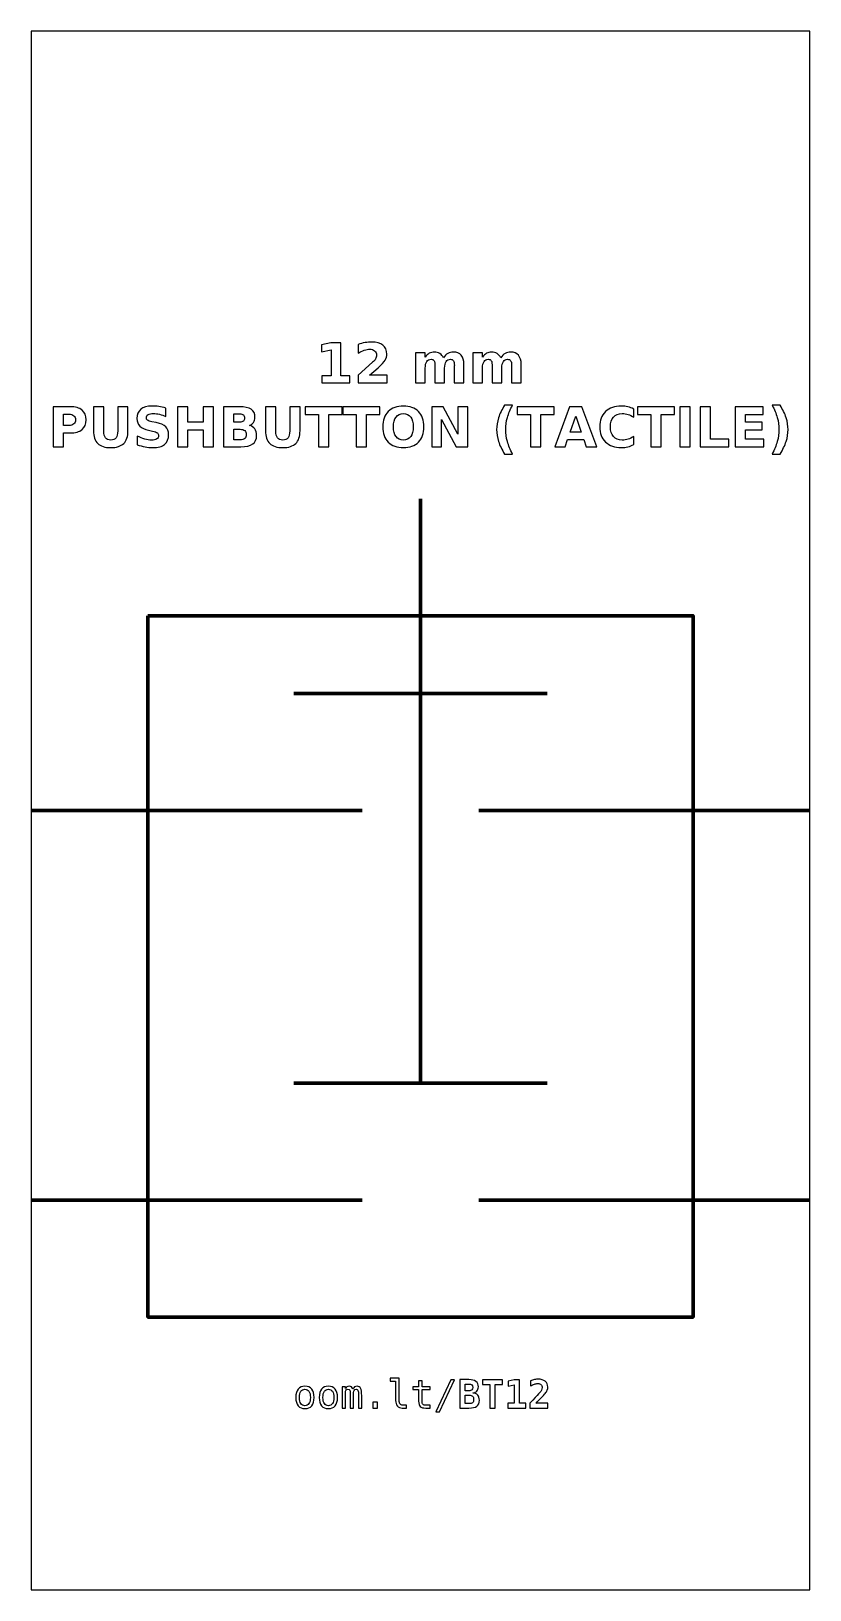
# Model space of a CAD drawing. Header units: centimetres. Extents: x -11.5 to -9.5, y -15.85 to -11.85.
import ezdxf

# ---------------------------------------------------------------- set-up
doc = ezdxf.new("R2010")
doc.units = ezdxf.units.CM
doc.header["$MEASUREMENT"] = 0
doc.layers.add('Layer 1', color=7, linetype='Continuous')

msp = doc.modelspace()

# ---------------------------------------------------------------- linework, layer by layer
at = {"layer": 'Layer 1', "color": 7}
msp.add_open_spline([(-11.5, -11.85), (-11.5, -11.85), (-9.5, -11.85), (-9.5, -11.85), (-9.5, -11.85), (-9.5, -11.85), (-9.5, -15.85), (-9.5, -15.85), (-9.5, -15.85), (-9.5, -15.85), (-11.5, -15.85), (-11.5, -15.85), (-11.5, -15.85), (-11.5, -15.85), (-11.5, -11.85), (-11.5, -11.85)], degree=3, knots=[0, 0, 0, 0, 0.25, 0.25, 0.25, 0.25, 0.5, 0.5, 0.5, 0.5, 0.75, 0.75, 0.75, 0.75, 1, 1, 1, 1], dxfattribs=at)
at = {"layer": 'Layer 1', "color": 250}
for points, knots in [([(-10.75327, -12.73414), (-10.75327, -12.73414), (-10.72984, -12.73414), (-10.72984, -12.73414), (-10.72984, -12.73414), (-10.72984, -12.73414), (-10.72984, -12.66765), (-10.72984, -12.66765), (-10.72984, -12.66765), (-10.72984, -12.66765), (-10.75388, -12.67262), (-10.75388, -12.67262), (-10.75388, -12.67262), (-10.75388, -12.67262), (-10.75388, -12.65455), (-10.75388, -12.65455), (-10.75388, -12.65455), (-10.75388, -12.65455), (-10.72998, -12.64959), (-10.72998, -12.64959), (-10.72998, -12.64959), (-10.72998, -12.64959), (-10.70477, -12.64959), (-10.70477, -12.64959), (-10.70477, -12.64959), (-10.70477, -12.64959), (-10.70477, -12.73414), (-10.70477, -12.73414), (-10.70477, -12.73414), (-10.70477, -12.73414), (-10.68135, -12.73414), (-10.68135, -12.73414), (-10.68135, -12.73414), (-10.68135, -12.73414), (-10.68135, -12.75246), (-10.68135, -12.75246), (-10.68135, -12.75246), (-10.68135, -12.75246), (-10.75327, -12.75246), (-10.75327, -12.75246), (-10.75327, -12.75246), (-10.75327, -12.75246), (-10.75327, -12.73414), (-10.75327, -12.73414)], [0, 0, 0, 0, 0.0909091, 0.0909091, 0.0909091, 0.0909091, 0.1818182, 0.1818182, 0.1818182, 0.1818182, 0.2727273, 0.2727273, 0.2727273, 0.2727273, 0.3636364, 0.3636364, 0.3636364, 0.3636364, 0.4545455, 0.4545455, 0.4545455, 0.4545455, 0.5454545, 0.5454545, 0.5454545, 0.5454545, 0.6363636, 0.6363636, 0.6363636, 0.6363636, 0.7272727, 0.7272727, 0.7272727, 0.7272727, 0.8181818, 0.8181818, 0.8181818, 0.8181818, 0.9090909, 0.9090909, 0.9090909, 0.9090909, 1, 1, 1, 1]), ([(-10.63095, -12.73296), (-10.63095, -12.73296), (-10.58567, -12.73296), (-10.58567, -12.73296), (-10.58567, -12.73296), (-10.58567, -12.73296), (-10.58567, -12.75246), (-10.58567, -12.75246), (-10.58567, -12.75246), (-10.58567, -12.75246), (-10.66044, -12.75246), (-10.66044, -12.75246), (-10.66044, -12.75246), (-10.66044, -12.75246), (-10.66044, -12.73296), (-10.66044, -12.73296), (-10.66044, -12.73296), (-10.66044, -12.73296), (-10.62288, -12.69983), (-10.62288, -12.69983), (-10.62288, -12.69983), (-10.61952, -12.69679), (-10.61705, -12.69383), (-10.61545, -12.69094), (-10.61545, -12.69094), (-10.61383, -12.68804), (-10.61303, -12.68503), (-10.61303, -12.6819), (-10.61303, -12.6819), (-10.61303, -12.67708), (-10.61465, -12.6732), (-10.61789, -12.67026), (-10.61789, -12.67026), (-10.62112, -12.66732), (-10.62542, -12.66587), (-10.63081, -12.66587), (-10.63081, -12.66587), (-10.63494, -12.66587), (-10.63946, -12.66676), (-10.64438, -12.66852), (-10.64438, -12.66852), (-10.64929, -12.67029), (-10.65456, -12.67292), (-10.66016, -12.6764), (-10.66016, -12.6764), (-10.66016, -12.6764), (-10.66016, -12.6538), (-10.66016, -12.6538), (-10.66016, -12.6538), (-10.65418, -12.65183), (-10.64828, -12.65032), (-10.64245, -12.64929), (-10.64245, -12.64929), (-10.63661, -12.64825), (-10.6309, -12.64773), (-10.62528, -12.64773), (-10.62528, -12.64773), (-10.61298, -12.64773), (-10.60341, -12.65044), (-10.59659, -12.65587), (-10.59659, -12.65587), (-10.58977, -12.66128), (-10.58636, -12.66883), (-10.58636, -12.67854), (-10.58636, -12.67854), (-10.58636, -12.68414), (-10.58781, -12.68936), (-10.59071, -12.69421), (-10.59071, -12.69421), (-10.5936, -12.69905), (-10.59969, -12.70554), (-10.60896, -12.71368), (-10.60896, -12.71368), (-10.60896, -12.71368), (-10.63095, -12.73296), (-10.63095, -12.73296)], [0, 0, 0, 0, 0.0526316, 0.0526316, 0.0526316, 0.0526316, 0.1052632, 0.1052632, 0.1052632, 0.1052632, 0.1578947, 0.1578947, 0.1578947, 0.1578947, 0.2105263, 0.2105263, 0.2105263, 0.2105263, 0.2631579, 0.2631579, 0.2631579, 0.2631579, 0.3157895, 0.3157895, 0.3157895, 0.3157895, 0.3684211, 0.3684211, 0.3684211, 0.3684211, 0.4210526, 0.4210526, 0.4210526, 0.4210526, 0.4736842, 0.4736842, 0.4736842, 0.4736842, 0.5263158, 0.5263158, 0.5263158, 0.5263158, 0.5789474, 0.5789474, 0.5789474, 0.5789474, 0.6315789, 0.6315789, 0.6315789, 0.6315789, 0.6842105, 0.6842105, 0.6842105, 0.6842105, 0.7368421, 0.7368421, 0.7368421, 0.7368421, 0.7894737, 0.7894737, 0.7894737, 0.7894737, 0.8421053, 0.8421053, 0.8421053, 0.8421053, 0.8947368, 0.8947368, 0.8947368, 0.8947368, 0.9473684, 0.9473684, 0.9473684, 0.9473684, 1, 1, 1, 1]), ([(-10.44092, -12.68811), (-10.43779, -12.68334), (-10.4341, -12.67969), (-10.42979, -12.6772), (-10.42979, -12.6772), (-10.42549, -12.67468), (-10.42079, -12.67344), (-10.41564, -12.67344), (-10.41564, -12.67344), (-10.40677, -12.67344), (-10.40002, -12.67617), (-10.39539, -12.68165), (-10.39539, -12.68165), (-10.39075, -12.6871), (-10.38842, -12.69505), (-10.38842, -12.70547), (-10.38842, -12.70547), (-10.38842, -12.70547), (-10.38842, -12.75246), (-10.38842, -12.75246), (-10.38842, -12.75246), (-10.38842, -12.75246), (-10.41324, -12.75246), (-10.41324, -12.75246), (-10.41324, -12.75246), (-10.41324, -12.75246), (-10.41324, -12.71222), (-10.41324, -12.71222), (-10.41324, -12.71222), (-10.41319, -12.71163), (-10.41317, -12.71102), (-10.41314, -12.71036), (-10.41314, -12.71036), (-10.41312, -12.70973), (-10.4131, -12.70881), (-10.4131, -12.70761), (-10.4131, -12.70761), (-10.4131, -12.70215), (-10.41389, -12.69818), (-10.41552, -12.69573), (-10.41552, -12.69573), (-10.41712, -12.69326), (-10.4197, -12.69204), (-10.42328, -12.69204), (-10.42328, -12.69204), (-10.42798, -12.69204), (-10.43158, -12.69397), (-10.43414, -12.69783), (-10.43414, -12.69783), (-10.43668, -12.70168), (-10.438, -12.70726), (-10.4381, -12.71457), (-10.4381, -12.71457), (-10.4381, -12.71457), (-10.4381, -12.75246), (-10.4381, -12.75246), (-10.4381, -12.75246), (-10.4381, -12.75246), (-10.46291, -12.75246), (-10.46291, -12.75246), (-10.46291, -12.75246), (-10.46291, -12.75246), (-10.46291, -12.71222), (-10.46291, -12.71222), (-10.46291, -12.71222), (-10.46291, -12.70368), (-10.46364, -12.69818), (-10.46512, -12.69573), (-10.46512, -12.69573), (-10.46658, -12.69326), (-10.46919, -12.69204), (-10.47295, -12.69204), (-10.47295, -12.69204), (-10.4777, -12.69204), (-10.48135, -12.69399), (-10.48391, -12.69787), (-10.48391, -12.69787), (-10.48647, -12.70175), (-10.48777, -12.70728), (-10.48777, -12.7145), (-10.48777, -12.7145), (-10.48777, -12.7145), (-10.48777, -12.75246), (-10.48777, -12.75246), (-10.48777, -12.75246), (-10.48777, -12.75246), (-10.51258, -12.75246), (-10.51258, -12.75246), (-10.51258, -12.75246), (-10.51258, -12.75246), (-10.51258, -12.6753), (-10.51258, -12.6753), (-10.51258, -12.6753), (-10.51258, -12.6753), (-10.48777, -12.6753), (-10.48777, -12.6753), (-10.48777, -12.6753), (-10.48777, -12.6753), (-10.48777, -12.68661), (-10.48777, -12.68661), (-10.48777, -12.68661), (-10.48473, -12.68223), (-10.48125, -12.67897), (-10.47732, -12.67675), (-10.47732, -12.67675), (-10.4734, -12.67454), (-10.46907, -12.67344), (-10.46434, -12.67344), (-10.46434, -12.67344), (-10.45903, -12.67344), (-10.4543, -12.67473), (-10.45023, -12.6773), (-10.45023, -12.6773), (-10.44614, -12.67988), (-10.44303, -12.68348), (-10.44092, -12.68811)], [0, 0, 0, 0, 0.0344828, 0.0344828, 0.0344828, 0.0344828, 0.0689655, 0.0689655, 0.0689655, 0.0689655, 0.1034483, 0.1034483, 0.1034483, 0.1034483, 0.137931, 0.137931, 0.137931, 0.137931, 0.1724138, 0.1724138, 0.1724138, 0.1724138, 0.2068966, 0.2068966, 0.2068966, 0.2068966, 0.2413793, 0.2413793, 0.2413793, 0.2413793, 0.2758621, 0.2758621, 0.2758621, 0.2758621, 0.3103448, 0.3103448, 0.3103448, 0.3103448, 0.3448276, 0.3448276, 0.3448276, 0.3448276, 0.3793103, 0.3793103, 0.3793103, 0.3793103, 0.4137931, 0.4137931, 0.4137931, 0.4137931, 0.4482759, 0.4482759, 0.4482759, 0.4482759, 0.4827586, 0.4827586, 0.4827586, 0.4827586, 0.5172414, 0.5172414, 0.5172414, 0.5172414, 0.5517241, 0.5517241, 0.5517241, 0.5517241, 0.5862069, 0.5862069, 0.5862069, 0.5862069, 0.6206897, 0.6206897, 0.6206897, 0.6206897, 0.6551724, 0.6551724, 0.6551724, 0.6551724, 0.6896552, 0.6896552, 0.6896552, 0.6896552, 0.7241379, 0.7241379, 0.7241379, 0.7241379, 0.7586207, 0.7586207, 0.7586207, 0.7586207, 0.7931034, 0.7931034, 0.7931034, 0.7931034, 0.8275862, 0.8275862, 0.8275862, 0.8275862, 0.862069, 0.862069, 0.862069, 0.862069, 0.8965517, 0.8965517, 0.8965517, 0.8965517, 0.9310345, 0.9310345, 0.9310345, 0.9310345, 0.9655172, 0.9655172, 0.9655172, 0.9655172, 1, 1, 1, 1]), ([(-10.29388, -12.68811), (-10.29075, -12.68334), (-10.28706, -12.67969), (-10.28275, -12.6772), (-10.28275, -12.6772), (-10.27845, -12.67468), (-10.27375, -12.67344), (-10.2686, -12.67344), (-10.2686, -12.67344), (-10.25973, -12.67344), (-10.25298, -12.67617), (-10.24835, -12.68165), (-10.24835, -12.68165), (-10.24371, -12.6871), (-10.24138, -12.69505), (-10.24138, -12.70547), (-10.24138, -12.70547), (-10.24138, -12.70547), (-10.24138, -12.75246), (-10.24138, -12.75246), (-10.24138, -12.75246), (-10.24138, -12.75246), (-10.2662, -12.75246), (-10.2662, -12.75246), (-10.2662, -12.75246), (-10.2662, -12.75246), (-10.2662, -12.71222), (-10.2662, -12.71222), (-10.2662, -12.71222), (-10.26615, -12.71163), (-10.26613, -12.71102), (-10.2661, -12.71036), (-10.2661, -12.71036), (-10.26608, -12.70973), (-10.26606, -12.70881), (-10.26606, -12.70761), (-10.26606, -12.70761), (-10.26606, -12.70215), (-10.26685, -12.69818), (-10.26848, -12.69573), (-10.26848, -12.69573), (-10.27008, -12.69326), (-10.27266, -12.69204), (-10.27624, -12.69204), (-10.27624, -12.69204), (-10.28094, -12.69204), (-10.28454, -12.69397), (-10.2871, -12.69783), (-10.2871, -12.69783), (-10.28964, -12.70168), (-10.29096, -12.70726), (-10.29106, -12.71457), (-10.29106, -12.71457), (-10.29106, -12.71457), (-10.29106, -12.75246), (-10.29106, -12.75246), (-10.29106, -12.75246), (-10.29106, -12.75246), (-10.31587, -12.75246), (-10.31587, -12.75246), (-10.31587, -12.75246), (-10.31587, -12.75246), (-10.31587, -12.71222), (-10.31587, -12.71222), (-10.31587, -12.71222), (-10.31587, -12.70368), (-10.3166, -12.69818), (-10.31808, -12.69573), (-10.31808, -12.69573), (-10.31954, -12.69326), (-10.32215, -12.69204), (-10.32591, -12.69204), (-10.32591, -12.69204), (-10.33066, -12.69204), (-10.33431, -12.69399), (-10.33687, -12.69787), (-10.33687, -12.69787), (-10.33943, -12.70175), (-10.34073, -12.70728), (-10.34073, -12.7145), (-10.34073, -12.7145), (-10.34073, -12.7145), (-10.34073, -12.75246), (-10.34073, -12.75246), (-10.34073, -12.75246), (-10.34073, -12.75246), (-10.36554, -12.75246), (-10.36554, -12.75246), (-10.36554, -12.75246), (-10.36554, -12.75246), (-10.36554, -12.6753), (-10.36554, -12.6753), (-10.36554, -12.6753), (-10.36554, -12.6753), (-10.34073, -12.6753), (-10.34073, -12.6753), (-10.34073, -12.6753), (-10.34073, -12.6753), (-10.34073, -12.68661), (-10.34073, -12.68661), (-10.34073, -12.68661), (-10.33769, -12.68223), (-10.33421, -12.67897), (-10.33028, -12.67675), (-10.33028, -12.67675), (-10.32636, -12.67454), (-10.32203, -12.67344), (-10.3173, -12.67344), (-10.3173, -12.67344), (-10.31199, -12.67344), (-10.30726, -12.67473), (-10.30319, -12.6773), (-10.30319, -12.6773), (-10.2991, -12.67988), (-10.29599, -12.68348), (-10.29388, -12.68811)], [0, 0, 0, 0, 0.0344828, 0.0344828, 0.0344828, 0.0344828, 0.0689655, 0.0689655, 0.0689655, 0.0689655, 0.1034483, 0.1034483, 0.1034483, 0.1034483, 0.137931, 0.137931, 0.137931, 0.137931, 0.1724138, 0.1724138, 0.1724138, 0.1724138, 0.2068966, 0.2068966, 0.2068966, 0.2068966, 0.2413793, 0.2413793, 0.2413793, 0.2413793, 0.2758621, 0.2758621, 0.2758621, 0.2758621, 0.3103448, 0.3103448, 0.3103448, 0.3103448, 0.3448276, 0.3448276, 0.3448276, 0.3448276, 0.3793103, 0.3793103, 0.3793103, 0.3793103, 0.4137931, 0.4137931, 0.4137931, 0.4137931, 0.4482759, 0.4482759, 0.4482759, 0.4482759, 0.4827586, 0.4827586, 0.4827586, 0.4827586, 0.5172414, 0.5172414, 0.5172414, 0.5172414, 0.5517241, 0.5517241, 0.5517241, 0.5517241, 0.5862069, 0.5862069, 0.5862069, 0.5862069, 0.6206897, 0.6206897, 0.6206897, 0.6206897, 0.6551724, 0.6551724, 0.6551724, 0.6551724, 0.6896552, 0.6896552, 0.6896552, 0.6896552, 0.7241379, 0.7241379, 0.7241379, 0.7241379, 0.7586207, 0.7586207, 0.7586207, 0.7586207, 0.7931034, 0.7931034, 0.7931034, 0.7931034, 0.8275862, 0.8275862, 0.8275862, 0.8275862, 0.862069, 0.862069, 0.862069, 0.862069, 0.8965517, 0.8965517, 0.8965517, 0.8965517, 0.9310345, 0.9310345, 0.9310345, 0.9310345, 0.9655172, 0.9655172, 0.9655172, 0.9655172, 1, 1, 1, 1]), ([(-11.44335, -12.81384), (-11.44335, -12.81384), (-11.39933, -12.81384), (-11.39933, -12.81384), (-11.39933, -12.81384), (-11.38623, -12.81384), (-11.37618, -12.81676), (-11.36917, -12.82257), (-11.36917, -12.82257), (-11.36217, -12.82838), (-11.35866, -12.83665), (-11.35866, -12.8474), (-11.35866, -12.8474), (-11.35866, -12.85817), (-11.36217, -12.86647), (-11.36917, -12.87228), (-11.36917, -12.87228), (-11.37618, -12.87809), (-11.38623, -12.88101), (-11.39933, -12.88101), (-11.39933, -12.88101), (-11.39933, -12.88101), (-11.41682, -12.88101), (-11.41682, -12.88101), (-11.41682, -12.88101), (-11.41682, -12.88101), (-11.41682, -12.91671), (-11.41682, -12.91671), (-11.41682, -12.91671), (-11.41682, -12.91671), (-11.44335, -12.91671), (-11.44335, -12.91671), (-11.44335, -12.91671), (-11.44335, -12.91671), (-11.44335, -12.81384), (-11.44335, -12.81384)], [0, 0, 0, 0, 0.1111111, 0.1111111, 0.1111111, 0.1111111, 0.2222222, 0.2222222, 0.2222222, 0.2222222, 0.3333333, 0.3333333, 0.3333333, 0.3333333, 0.4444444, 0.4444444, 0.4444444, 0.4444444, 0.5555556, 0.5555556, 0.5555556, 0.5555556, 0.6666667, 0.6666667, 0.6666667, 0.6666667, 0.7777778, 0.7777778, 0.7777778, 0.7777778, 0.8888889, 0.8888889, 0.8888889, 0.8888889, 1, 1, 1, 1]), ([(-11.41682, -12.83306), (-11.41682, -12.83306), (-11.41682, -12.86179), (-11.41682, -12.86179), (-11.41682, -12.86179), (-11.41682, -12.86179), (-11.40215, -12.86179), (-11.40215, -12.86179), (-11.40215, -12.86179), (-11.397, -12.86179), (-11.39302, -12.86055), (-11.39022, -12.85803), (-11.39022, -12.85803), (-11.38742, -12.85554), (-11.38601, -12.85199), (-11.38601, -12.8474), (-11.38601, -12.8474), (-11.38601, -12.84279), (-11.38742, -12.83926), (-11.39022, -12.83677), (-11.39022, -12.83677), (-11.39302, -12.8343), (-11.397, -12.83306), (-11.40215, -12.83306), (-11.40215, -12.83306), (-11.40215, -12.83306), (-11.41682, -12.83306), (-11.41682, -12.83306)], [0, 0, 0, 0, 0.1428571, 0.1428571, 0.1428571, 0.1428571, 0.2857143, 0.2857143, 0.2857143, 0.2857143, 0.4285714, 0.4285714, 0.4285714, 0.4285714, 0.5714286, 0.5714286, 0.5714286, 0.5714286, 0.7142857, 0.7142857, 0.7142857, 0.7142857, 0.8571429, 0.8571429, 0.8571429, 0.8571429, 1, 1, 1, 1]), ([(-11.33994, -12.81384), (-11.33994, -12.81384), (-11.31341, -12.81384), (-11.31341, -12.81384), (-11.31341, -12.81384), (-11.31341, -12.81384), (-11.31341, -12.87551), (-11.31341, -12.87551), (-11.31341, -12.87551), (-11.31341, -12.884), (-11.31203, -12.89009), (-11.30925, -12.89373), (-11.30925, -12.89373), (-11.30647, -12.89738), (-11.30194, -12.89921), (-11.29563, -12.89921), (-11.29563, -12.89921), (-11.28928, -12.89921), (-11.28472, -12.89738), (-11.28195, -12.89373), (-11.28195, -12.89373), (-11.27917, -12.89009), (-11.27778, -12.884), (-11.27778, -12.87551), (-11.27778, -12.87551), (-11.27778, -12.87551), (-11.27778, -12.81384), (-11.27778, -12.81384), (-11.27778, -12.81384), (-11.27778, -12.81384), (-11.25125, -12.81384), (-11.25125, -12.81384), (-11.25125, -12.81384), (-11.25125, -12.81384), (-11.25125, -12.87551), (-11.25125, -12.87551), (-11.25125, -12.87551), (-11.25125, -12.89006), (-11.2549, -12.90091), (-11.26221, -12.90803), (-11.26221, -12.90803), (-11.2695, -12.91516), (-11.28065, -12.91871), (-11.29563, -12.91871), (-11.29563, -12.91871), (-11.31057, -12.91871), (-11.32169, -12.91516), (-11.32898, -12.90803), (-11.32898, -12.90803), (-11.3363, -12.90091), (-11.33994, -12.89006), (-11.33994, -12.87551), (-11.33994, -12.87551), (-11.33994, -12.87551), (-11.33994, -12.81384), (-11.33994, -12.81384)], [0, 0, 0, 0, 0.0714286, 0.0714286, 0.0714286, 0.0714286, 0.1428571, 0.1428571, 0.1428571, 0.1428571, 0.2142857, 0.2142857, 0.2142857, 0.2142857, 0.2857143, 0.2857143, 0.2857143, 0.2857143, 0.3571429, 0.3571429, 0.3571429, 0.3571429, 0.4285714, 0.4285714, 0.4285714, 0.4285714, 0.5, 0.5, 0.5, 0.5, 0.5714286, 0.5714286, 0.5714286, 0.5714286, 0.6428571, 0.6428571, 0.6428571, 0.6428571, 0.7142857, 0.7142857, 0.7142857, 0.7142857, 0.7857143, 0.7857143, 0.7857143, 0.7857143, 0.8571429, 0.8571429, 0.8571429, 0.8571429, 0.9285714, 0.9285714, 0.9285714, 0.9285714, 1, 1, 1, 1]), ([(-11.15377, -12.81709), (-11.15377, -12.81709), (-11.15377, -12.83884), (-11.15377, -12.83884), (-11.15377, -12.83884), (-11.15942, -12.83632), (-11.16494, -12.83442), (-11.1703, -12.83313), (-11.1703, -12.83313), (-11.17569, -12.83183), (-11.18077, -12.8312), (-11.18554, -12.8312), (-11.18554, -12.8312), (-11.19187, -12.8312), (-11.19657, -12.83207), (-11.19961, -12.83381), (-11.19961, -12.83381), (-11.20264, -12.83557), (-11.20415, -12.83828), (-11.20415, -12.84195), (-11.20415, -12.84195), (-11.20415, -12.8447), (-11.20314, -12.84686), (-11.20109, -12.84839), (-11.20109, -12.84839), (-11.19904, -12.84992), (-11.19533, -12.85126), (-11.18994, -12.85236), (-11.18994, -12.85236), (-11.18994, -12.85236), (-11.17865, -12.85462), (-11.17865, -12.85462), (-11.17865, -12.85462), (-11.1672, -12.85693), (-11.15909, -12.86041), (-11.15427, -12.86511), (-11.15427, -12.86511), (-11.14944, -12.86979), (-11.14702, -12.87645), (-11.14702, -12.88508), (-11.14702, -12.88508), (-11.14702, -12.89644), (-11.15038, -12.90488), (-11.15711, -12.91041), (-11.15711, -12.91041), (-11.16384, -12.91593), (-11.17411, -12.91871), (-11.18794, -12.91871), (-11.18794, -12.91871), (-11.19448, -12.91871), (-11.20102, -12.9181), (-11.20758, -12.91685), (-11.20758, -12.91685), (-11.21414, -12.9156), (-11.22073, -12.91377), (-11.22729, -12.91135), (-11.22729, -12.91135), (-11.22729, -12.91135), (-11.22729, -12.88896), (-11.22729, -12.88896), (-11.22729, -12.88896), (-11.22073, -12.89244), (-11.21438, -12.89507), (-11.20824, -12.89684), (-11.20824, -12.89684), (-11.2021, -12.8986), (-11.1962, -12.89949), (-11.19051, -12.89949), (-11.19051, -12.89949), (-11.18472, -12.89949), (-11.18028, -12.89853), (-11.1772, -12.8966), (-11.1772, -12.8966), (-11.17411, -12.89467), (-11.17259, -12.89192), (-11.17259, -12.88832), (-11.17259, -12.88832), (-11.17259, -12.88512), (-11.17362, -12.88263), (-11.17571, -12.88089), (-11.17571, -12.88089), (-11.17781, -12.87915), (-11.18197, -12.87758), (-11.18823, -12.87621), (-11.18823, -12.87621), (-11.18823, -12.87621), (-11.1985, -12.87393), (-11.1985, -12.87393), (-11.1985, -12.87393), (-11.20878, -12.87172), (-11.21631, -12.86822), (-11.22106, -12.86339), (-11.22106, -12.86339), (-11.22581, -12.85857), (-11.22818, -12.85206), (-11.22818, -12.8439), (-11.22818, -12.8439), (-11.22818, -12.83364), (-11.22487, -12.82576), (-11.21826, -12.82026), (-11.21826, -12.82026), (-11.21165, -12.81473), (-11.20215, -12.81198), (-11.18973, -12.81198), (-11.18973, -12.81198), (-11.18409, -12.81198), (-11.17828, -12.81241), (-11.1723, -12.81325), (-11.1723, -12.81325), (-11.16633, -12.8141), (-11.16015, -12.81537), (-11.15377, -12.81709)], [0, 0, 0, 0, 0.0357143, 0.0357143, 0.0357143, 0.0357143, 0.0714286, 0.0714286, 0.0714286, 0.0714286, 0.1071429, 0.1071429, 0.1071429, 0.1071429, 0.1428571, 0.1428571, 0.1428571, 0.1428571, 0.1785714, 0.1785714, 0.1785714, 0.1785714, 0.2142857, 0.2142857, 0.2142857, 0.2142857, 0.25, 0.25, 0.25, 0.25, 0.2857143, 0.2857143, 0.2857143, 0.2857143, 0.3214286, 0.3214286, 0.3214286, 0.3214286, 0.3571429, 0.3571429, 0.3571429, 0.3571429, 0.3928571, 0.3928571, 0.3928571, 0.3928571, 0.4285714, 0.4285714, 0.4285714, 0.4285714, 0.4642857, 0.4642857, 0.4642857, 0.4642857, 0.5, 0.5, 0.5, 0.5, 0.5357143, 0.5357143, 0.5357143, 0.5357143, 0.5714286, 0.5714286, 0.5714286, 0.5714286, 0.6071429, 0.6071429, 0.6071429, 0.6071429, 0.6428571, 0.6428571, 0.6428571, 0.6428571, 0.6785714, 0.6785714, 0.6785714, 0.6785714, 0.7142857, 0.7142857, 0.7142857, 0.7142857, 0.75, 0.75, 0.75, 0.75, 0.7857143, 0.7857143, 0.7857143, 0.7857143, 0.8214286, 0.8214286, 0.8214286, 0.8214286, 0.8571429, 0.8571429, 0.8571429, 0.8571429, 0.8928571, 0.8928571, 0.8928571, 0.8928571, 0.9285714, 0.9285714, 0.9285714, 0.9285714, 0.9642857, 0.9642857, 0.9642857, 0.9642857, 1, 1, 1, 1]), ([(-11.12374, -12.81384), (-11.12374, -12.81384), (-11.09721, -12.81384), (-11.09721, -12.81384), (-11.09721, -12.81384), (-11.09721, -12.81384), (-11.09721, -12.85305), (-11.09721, -12.85305), (-11.09721, -12.85305), (-11.09721, -12.85305), (-11.05808, -12.85305), (-11.05808, -12.85305), (-11.05808, -12.85305), (-11.05808, -12.85305), (-11.05808, -12.81384), (-11.05808, -12.81384), (-11.05808, -12.81384), (-11.05808, -12.81384), (-11.03155, -12.81384), (-11.03155, -12.81384), (-11.03155, -12.81384), (-11.03155, -12.81384), (-11.03155, -12.91671), (-11.03155, -12.91671), (-11.03155, -12.91671), (-11.03155, -12.91671), (-11.05808, -12.91671), (-11.05808, -12.91671), (-11.05808, -12.91671), (-11.05808, -12.91671), (-11.05808, -12.87311), (-11.05808, -12.87311), (-11.05808, -12.87311), (-11.05808, -12.87311), (-11.09721, -12.87311), (-11.09721, -12.87311), (-11.09721, -12.87311), (-11.09721, -12.87311), (-11.09721, -12.91671), (-11.09721, -12.91671), (-11.09721, -12.91671), (-11.09721, -12.91671), (-11.12374, -12.91671), (-11.12374, -12.91671), (-11.12374, -12.91671), (-11.12374, -12.91671), (-11.12374, -12.81384), (-11.12374, -12.81384)], [0, 0, 0, 0, 0.0833333, 0.0833333, 0.0833333, 0.0833333, 0.1666667, 0.1666667, 0.1666667, 0.1666667, 0.25, 0.25, 0.25, 0.25, 0.3333333, 0.3333333, 0.3333333, 0.3333333, 0.4166667, 0.4166667, 0.4166667, 0.4166667, 0.5, 0.5, 0.5, 0.5, 0.5833333, 0.5833333, 0.5833333, 0.5833333, 0.6666667, 0.6666667, 0.6666667, 0.6666667, 0.75, 0.75, 0.75, 0.75, 0.8333333, 0.8333333, 0.8333333, 0.8333333, 0.9166667, 0.9166667, 0.9166667, 0.9166667, 1, 1, 1, 1]), ([(-10.93888, -12.86165), (-10.93319, -12.8633), (-10.92877, -12.86636), (-10.92564, -12.87083), (-10.92564, -12.87083), (-10.92251, -12.87527), (-10.92096, -12.88075), (-10.92096, -12.88722), (-10.92096, -12.88722), (-10.92096, -12.89714), (-10.92433, -12.90453), (-10.93103, -12.9094), (-10.93103, -12.9094), (-10.93773, -12.91426), (-10.94794, -12.91671), (-10.96163, -12.91671), (-10.96163, -12.91671), (-10.96163, -12.91671), (-11.00565, -12.91671), (-11.00565, -12.91671), (-11.00565, -12.91671), (-11.00565, -12.91671), (-11.00565, -12.81384), (-11.00565, -12.81384), (-11.00565, -12.81384), (-11.00565, -12.81384), (-10.96583, -12.81384), (-10.96583, -12.81384), (-10.96583, -12.81384), (-10.95154, -12.81384), (-10.94119, -12.816), (-10.93479, -12.82031), (-10.93479, -12.82031), (-10.92837, -12.82464), (-10.92517, -12.83155), (-10.92517, -12.84105), (-10.92517, -12.84105), (-10.92517, -12.84606), (-10.92635, -12.85032), (-10.92868, -12.85385), (-10.92868, -12.85385), (-10.93103, -12.85735), (-10.93441, -12.85996), (-10.93888, -12.86165)], [0, 0, 0, 0, 0.0909091, 0.0909091, 0.0909091, 0.0909091, 0.1818182, 0.1818182, 0.1818182, 0.1818182, 0.2727273, 0.2727273, 0.2727273, 0.2727273, 0.3636364, 0.3636364, 0.3636364, 0.3636364, 0.4545455, 0.4545455, 0.4545455, 0.4545455, 0.5454545, 0.5454545, 0.5454545, 0.5454545, 0.6363636, 0.6363636, 0.6363636, 0.6363636, 0.7272727, 0.7272727, 0.7272727, 0.7272727, 0.8181818, 0.8181818, 0.8181818, 0.8181818, 0.9090909, 0.9090909, 0.9090909, 0.9090909, 1, 1, 1, 1]), ([(-10.96445, -12.85366), (-10.96026, -12.85366), (-10.95709, -12.85274), (-10.95495, -12.85091), (-10.95495, -12.85091), (-10.95278, -12.84907), (-10.9517, -12.84637), (-10.9517, -12.84277), (-10.9517, -12.84277), (-10.9517, -12.83924), (-10.95278, -12.83656), (-10.95495, -12.8347), (-10.95495, -12.8347), (-10.95709, -12.83284), (-10.96026, -12.8319), (-10.96445, -12.8319), (-10.96445, -12.8319), (-10.96445, -12.8319), (-10.97912, -12.8319), (-10.97912, -12.8319), (-10.97912, -12.8319), (-10.97912, -12.8319), (-10.97912, -12.85366), (-10.97912, -12.85366), (-10.97912, -12.85366), (-10.97912, -12.85366), (-10.96445, -12.85366), (-10.96445, -12.85366)], [0, 0, 0, 0, 0.1428571, 0.1428571, 0.1428571, 0.1428571, 0.2857143, 0.2857143, 0.2857143, 0.2857143, 0.4285714, 0.4285714, 0.4285714, 0.4285714, 0.5714286, 0.5714286, 0.5714286, 0.5714286, 0.7142857, 0.7142857, 0.7142857, 0.7142857, 0.8571429, 0.8571429, 0.8571429, 0.8571429, 1, 1, 1, 1]), ([(-10.8981, -12.81384), (-10.8981, -12.81384), (-10.87157, -12.81384), (-10.87157, -12.81384), (-10.87157, -12.81384), (-10.87157, -12.81384), (-10.87157, -12.87551), (-10.87157, -12.87551), (-10.87157, -12.87551), (-10.87157, -12.884), (-10.87019, -12.89009), (-10.86741, -12.89373), (-10.86741, -12.89373), (-10.86463, -12.89738), (-10.8601, -12.89921), (-10.85379, -12.89921), (-10.85379, -12.89921), (-10.84744, -12.89921), (-10.84288, -12.89738), (-10.84011, -12.89373), (-10.84011, -12.89373), (-10.83733, -12.89009), (-10.83594, -12.884), (-10.83594, -12.87551), (-10.83594, -12.87551), (-10.83594, -12.87551), (-10.83594, -12.81384), (-10.83594, -12.81384), (-10.83594, -12.81384), (-10.83594, -12.81384), (-10.80941, -12.81384), (-10.80941, -12.81384), (-10.80941, -12.81384), (-10.80941, -12.81384), (-10.80941, -12.87551), (-10.80941, -12.87551), (-10.80941, -12.87551), (-10.80941, -12.89006), (-10.81306, -12.90091), (-10.82037, -12.90803), (-10.82037, -12.90803), (-10.82766, -12.91516), (-10.83881, -12.91871), (-10.85379, -12.91871), (-10.85379, -12.91871), (-10.86873, -12.91871), (-10.87985, -12.91516), (-10.88714, -12.90803), (-10.88714, -12.90803), (-10.89446, -12.90091), (-10.8981, -12.89006), (-10.8981, -12.87551), (-10.8981, -12.87551), (-10.8981, -12.87551), (-10.8981, -12.81384), (-10.8981, -12.81384)], [0, 0, 0, 0, 0.0714286, 0.0714286, 0.0714286, 0.0714286, 0.1428571, 0.1428571, 0.1428571, 0.1428571, 0.2142857, 0.2142857, 0.2142857, 0.2142857, 0.2857143, 0.2857143, 0.2857143, 0.2857143, 0.3571429, 0.3571429, 0.3571429, 0.3571429, 0.4285714, 0.4285714, 0.4285714, 0.4285714, 0.5, 0.5, 0.5, 0.5, 0.5714286, 0.5714286, 0.5714286, 0.5714286, 0.6428571, 0.6428571, 0.6428571, 0.6428571, 0.7142857, 0.7142857, 0.7142857, 0.7142857, 0.7857143, 0.7857143, 0.7857143, 0.7857143, 0.8571429, 0.8571429, 0.8571429, 0.8571429, 0.9285714, 0.9285714, 0.9285714, 0.9285714, 1, 1, 1, 1]), ([(-10.7958, -12.81384), (-10.7958, -12.81384), (-10.701, -12.81384), (-10.701, -12.81384), (-10.701, -12.81384), (-10.701, -12.81384), (-10.701, -12.8339), (-10.701, -12.8339), (-10.701, -12.8339), (-10.701, -12.8339), (-10.7351, -12.8339), (-10.7351, -12.8339), (-10.7351, -12.8339), (-10.7351, -12.8339), (-10.7351, -12.91671), (-10.7351, -12.91671), (-10.7351, -12.91671), (-10.7351, -12.91671), (-10.76163, -12.91671), (-10.76163, -12.91671), (-10.76163, -12.91671), (-10.76163, -12.91671), (-10.76163, -12.8339), (-10.76163, -12.8339), (-10.76163, -12.8339), (-10.76163, -12.8339), (-10.7958, -12.8339), (-10.7958, -12.8339), (-10.7958, -12.8339), (-10.7958, -12.8339), (-10.7958, -12.81384), (-10.7958, -12.81384)], [0, 0, 0, 0, 0.125, 0.125, 0.125, 0.125, 0.25, 0.25, 0.25, 0.25, 0.375, 0.375, 0.375, 0.375, 0.5, 0.5, 0.5, 0.5, 0.625, 0.625, 0.625, 0.625, 0.75, 0.75, 0.75, 0.75, 0.875, 0.875, 0.875, 0.875, 1, 1, 1, 1]), ([(-10.69954, -12.81384), (-10.69954, -12.81384), (-10.60474, -12.81384), (-10.60474, -12.81384), (-10.60474, -12.81384), (-10.60474, -12.81384), (-10.60474, -12.8339), (-10.60474, -12.8339), (-10.60474, -12.8339), (-10.60474, -12.8339), (-10.63884, -12.8339), (-10.63884, -12.8339), (-10.63884, -12.8339), (-10.63884, -12.8339), (-10.63884, -12.91671), (-10.63884, -12.91671), (-10.63884, -12.91671), (-10.63884, -12.91671), (-10.66537, -12.91671), (-10.66537, -12.91671), (-10.66537, -12.91671), (-10.66537, -12.91671), (-10.66537, -12.8339), (-10.66537, -12.8339), (-10.66537, -12.8339), (-10.66537, -12.8339), (-10.69954, -12.8339), (-10.69954, -12.8339), (-10.69954, -12.8339), (-10.69954, -12.8339), (-10.69954, -12.81384), (-10.69954, -12.81384)], [0, 0, 0, 0, 0.125, 0.125, 0.125, 0.125, 0.25, 0.25, 0.25, 0.25, 0.375, 0.375, 0.375, 0.375, 0.5, 0.5, 0.5, 0.5, 0.625, 0.625, 0.625, 0.625, 0.75, 0.75, 0.75, 0.75, 0.875, 0.875, 0.875, 0.875, 1, 1, 1, 1]), ([(-10.54401, -12.81198), (-10.52748, -12.81198), (-10.51452, -12.81671), (-10.50516, -12.82619), (-10.50516, -12.82619), (-10.49578, -12.83564), (-10.4911, -12.84869), (-10.4911, -12.86537), (-10.4911, -12.86537), (-10.4911, -12.882), (-10.49578, -12.89505), (-10.50516, -12.9045), (-10.50516, -12.9045), (-10.51452, -12.91398), (-10.52748, -12.91871), (-10.54401, -12.91871), (-10.54401, -12.91871), (-10.5605, -12.91871), (-10.57343, -12.91398), (-10.58284, -12.9045), (-10.58284, -12.9045), (-10.59222, -12.89505), (-10.59693, -12.882), (-10.59693, -12.86537), (-10.59693, -12.86537), (-10.59693, -12.84869), (-10.59222, -12.83564), (-10.58284, -12.82619), (-10.58284, -12.82619), (-10.57343, -12.81671), (-10.5605, -12.81198), (-10.54401, -12.81198)], [0, 0, 0, 0, 0.125, 0.125, 0.125, 0.125, 0.25, 0.25, 0.25, 0.25, 0.375, 0.375, 0.375, 0.375, 0.5, 0.5, 0.5, 0.5, 0.625, 0.625, 0.625, 0.625, 0.75, 0.75, 0.75, 0.75, 0.875, 0.875, 0.875, 0.875, 1, 1, 1, 1]), ([(-10.54401, -12.8312), (-10.5521, -12.8312), (-10.55836, -12.83418), (-10.56283, -12.84016), (-10.56283, -12.84016), (-10.56727, -12.84613), (-10.56951, -12.85453), (-10.56951, -12.86537), (-10.56951, -12.86537), (-10.56951, -12.87619), (-10.56727, -12.88456), (-10.56283, -12.89053), (-10.56283, -12.89053), (-10.55836, -12.89651), (-10.5521, -12.89949), (-10.54401, -12.89949), (-10.54401, -12.89949), (-10.53587, -12.89949), (-10.5296, -12.89651), (-10.52513, -12.89053), (-10.52513, -12.89053), (-10.52068, -12.88456), (-10.51845, -12.87619), (-10.51845, -12.86537), (-10.51845, -12.86537), (-10.51845, -12.85453), (-10.52068, -12.84613), (-10.52513, -12.84016), (-10.52513, -12.84016), (-10.5296, -12.83418), (-10.53587, -12.8312), (-10.54401, -12.8312)], [0, 0, 0, 0, 0.125, 0.125, 0.125, 0.125, 0.25, 0.25, 0.25, 0.25, 0.375, 0.375, 0.375, 0.375, 0.5, 0.5, 0.5, 0.5, 0.625, 0.625, 0.625, 0.625, 0.75, 0.75, 0.75, 0.75, 0.875, 0.875, 0.875, 0.875, 1, 1, 1, 1]), ([(-10.47103, -12.81384), (-10.47103, -12.81384), (-10.4414, -12.81384), (-10.4414, -12.81384), (-10.4414, -12.81384), (-10.4414, -12.81384), (-10.40398, -12.8844), (-10.40398, -12.8844), (-10.40398, -12.8844), (-10.40398, -12.8844), (-10.40398, -12.81384), (-10.40398, -12.81384), (-10.40398, -12.81384), (-10.40398, -12.81384), (-10.37884, -12.81384), (-10.37884, -12.81384), (-10.37884, -12.81384), (-10.37884, -12.81384), (-10.37884, -12.91671), (-10.37884, -12.91671), (-10.37884, -12.91671), (-10.37884, -12.91671), (-10.40847, -12.91671), (-10.40847, -12.91671), (-10.40847, -12.91671), (-10.40847, -12.91671), (-10.44589, -12.84615), (-10.44589, -12.84615), (-10.44589, -12.84615), (-10.44589, -12.84615), (-10.44589, -12.91671), (-10.44589, -12.91671), (-10.44589, -12.91671), (-10.44589, -12.91671), (-10.47103, -12.91671), (-10.47103, -12.91671), (-10.47103, -12.91671), (-10.47103, -12.91671), (-10.47103, -12.81384), (-10.47103, -12.81384)], [0, 0, 0, 0, 0.1, 0.1, 0.1, 0.1, 0.2, 0.2, 0.2, 0.2, 0.3, 0.3, 0.3, 0.3, 0.4, 0.4, 0.4, 0.4, 0.5, 0.5, 0.5, 0.5, 0.6, 0.6, 0.6, 0.6, 0.7, 0.7, 0.7, 0.7, 0.8, 0.8, 0.8, 0.8, 0.9, 0.9, 0.9, 0.9, 1, 1, 1, 1]), ([(-10.26357, -12.93531), (-10.26357, -12.93531), (-10.28403, -12.93531), (-10.28403, -12.93531), (-10.28403, -12.93531), (-10.29106, -12.92398), (-10.29626, -12.91318), (-10.2996, -12.90295), (-10.2996, -12.90295), (-10.30296, -12.89274), (-10.30463, -12.88261), (-10.30463, -12.87254), (-10.30463, -12.87254), (-10.30463, -12.86248), (-10.30294, -12.85229), (-10.29958, -12.84199), (-10.29958, -12.84199), (-10.29619, -12.83167), (-10.29102, -12.8209), (-10.28403, -12.80963), (-10.28403, -12.80963), (-10.28403, -12.80963), (-10.26357, -12.80963), (-10.26357, -12.80963), (-10.26357, -12.80963), (-10.26945, -12.82052), (-10.27385, -12.83117), (-10.27679, -12.84157), (-10.27679, -12.84157), (-10.27973, -12.85196), (-10.28121, -12.86224), (-10.28121, -12.8724), (-10.28121, -12.8724), (-10.28121, -12.88256), (-10.27975, -12.89284), (-10.27684, -12.90328), (-10.27684, -12.90328), (-10.27392, -12.9137), (-10.2695, -12.92438), (-10.26357, -12.93531)], [0, 0, 0, 0, 0.1, 0.1, 0.1, 0.1, 0.2, 0.2, 0.2, 0.2, 0.3, 0.3, 0.3, 0.3, 0.4, 0.4, 0.4, 0.4, 0.5, 0.5, 0.5, 0.5, 0.6, 0.6, 0.6, 0.6, 0.7, 0.7, 0.7, 0.7, 0.8, 0.8, 0.8, 0.8, 0.9, 0.9, 0.9, 0.9, 1, 1, 1, 1]), ([(-10.2516, -12.81384), (-10.2516, -12.81384), (-10.1568, -12.81384), (-10.1568, -12.81384), (-10.1568, -12.81384), (-10.1568, -12.81384), (-10.1568, -12.8339), (-10.1568, -12.8339), (-10.1568, -12.8339), (-10.1568, -12.8339), (-10.1909, -12.8339), (-10.1909, -12.8339), (-10.1909, -12.8339), (-10.1909, -12.8339), (-10.1909, -12.91671), (-10.1909, -12.91671), (-10.1909, -12.91671), (-10.1909, -12.91671), (-10.21743, -12.91671), (-10.21743, -12.91671), (-10.21743, -12.91671), (-10.21743, -12.91671), (-10.21743, -12.8339), (-10.21743, -12.8339), (-10.21743, -12.8339), (-10.21743, -12.8339), (-10.2516, -12.8339), (-10.2516, -12.8339), (-10.2516, -12.8339), (-10.2516, -12.8339), (-10.2516, -12.81384), (-10.2516, -12.81384)], [0, 0, 0, 0, 0.125, 0.125, 0.125, 0.125, 0.25, 0.25, 0.25, 0.25, 0.375, 0.375, 0.375, 0.375, 0.5, 0.5, 0.5, 0.5, 0.625, 0.625, 0.625, 0.625, 0.75, 0.75, 0.75, 0.75, 0.875, 0.875, 0.875, 0.875, 1, 1, 1, 1]), ([(-10.08064, -12.89799), (-10.08064, -12.89799), (-10.12213, -12.89799), (-10.12213, -12.89799), (-10.12213, -12.89799), (-10.12213, -12.89799), (-10.12867, -12.91671), (-10.12867, -12.91671), (-10.12867, -12.91671), (-10.12867, -12.91671), (-10.15534, -12.91671), (-10.15534, -12.91671), (-10.15534, -12.91671), (-10.15534, -12.91671), (-10.11724, -12.81384), (-10.11724, -12.81384), (-10.11724, -12.81384), (-10.11724, -12.81384), (-10.08561, -12.81384), (-10.08561, -12.81384), (-10.08561, -12.81384), (-10.08561, -12.81384), (-10.04751, -12.91671), (-10.04751, -12.91671), (-10.04751, -12.91671), (-10.04751, -12.91671), (-10.07418, -12.91671), (-10.07418, -12.91671), (-10.07418, -12.91671), (-10.07418, -12.91671), (-10.08064, -12.89799), (-10.08064, -12.89799)], [0, 0, 0, 0, 0.125, 0.125, 0.125, 0.125, 0.25, 0.25, 0.25, 0.25, 0.375, 0.375, 0.375, 0.375, 0.5, 0.5, 0.5, 0.5, 0.625, 0.625, 0.625, 0.625, 0.75, 0.75, 0.75, 0.75, 0.875, 0.875, 0.875, 0.875, 1, 1, 1, 1]), ([(-10.11552, -12.87889), (-10.11552, -12.87889), (-10.08732, -12.87889), (-10.08732, -12.87889), (-10.08732, -12.87889), (-10.08732, -12.87889), (-10.10139, -12.83797), (-10.10139, -12.83797), (-10.10139, -12.83797), (-10.10139, -12.83797), (-10.11552, -12.87889), (-10.11552, -12.87889)], [0, 0, 0, 0, 0.3333333, 0.3333333, 0.3333333, 0.3333333, 0.6666667, 0.6666667, 0.6666667, 0.6666667, 1, 1, 1, 1]), ([(-9.95226, -12.91107), (-9.95712, -12.91358), (-9.9622, -12.91549), (-9.9675, -12.91678), (-9.9675, -12.91678), (-9.97276, -12.91807), (-9.97829, -12.91871), (-9.98403, -12.91871), (-9.98403, -12.91871), (-10.00115, -12.91871), (-10.01472, -12.91391), (-10.02474, -12.90434), (-10.02474, -12.90434), (-10.03476, -12.89477), (-10.03977, -12.88179), (-10.03977, -12.86537), (-10.03977, -12.86537), (-10.03977, -12.84893), (-10.03476, -12.83592), (-10.02474, -12.82635), (-10.02474, -12.82635), (-10.01472, -12.81678), (-10.00115, -12.81198), (-9.98403, -12.81198), (-9.98403, -12.81198), (-9.97829, -12.81198), (-9.97276, -12.81262), (-9.9675, -12.81391), (-9.9675, -12.81391), (-9.9622, -12.8152), (-9.95712, -12.81711), (-9.95226, -12.81963), (-9.95226, -12.81963), (-9.95226, -12.81963), (-9.95226, -12.84091), (-9.95226, -12.84091), (-9.95226, -12.84091), (-9.95717, -12.83755), (-9.96202, -12.8351), (-9.96679, -12.83355), (-9.96679, -12.83355), (-9.97156, -12.83197), (-9.9766, -12.8312), (-9.98189, -12.8312), (-9.98189, -12.8312), (-9.99134, -12.8312), (-9.9988, -12.83423), (-10.00421, -12.8403), (-10.00421, -12.8403), (-10.00964, -12.84637), (-10.01235, -12.85472), (-10.01235, -12.86537), (-10.01235, -12.86537), (-10.01235, -12.876), (-10.00964, -12.88433), (-10.00421, -12.89039), (-10.00421, -12.89039), (-9.9988, -12.89646), (-9.99134, -12.89949), (-9.98189, -12.89949), (-9.98189, -12.89949), (-9.9766, -12.89949), (-9.97156, -12.89872), (-9.96679, -12.89714), (-9.96679, -12.89714), (-9.96202, -12.89559), (-9.95717, -12.89314), (-9.95226, -12.88978), (-9.95226, -12.88978), (-9.95226, -12.88978), (-9.95226, -12.91107), (-9.95226, -12.91107)], [0, 0, 0, 0, 0.0555556, 0.0555556, 0.0555556, 0.0555556, 0.1111111, 0.1111111, 0.1111111, 0.1111111, 0.1666667, 0.1666667, 0.1666667, 0.1666667, 0.2222222, 0.2222222, 0.2222222, 0.2222222, 0.2777778, 0.2777778, 0.2777778, 0.2777778, 0.3333333, 0.3333333, 0.3333333, 0.3333333, 0.3888889, 0.3888889, 0.3888889, 0.3888889, 0.4444444, 0.4444444, 0.4444444, 0.4444444, 0.5, 0.5, 0.5, 0.5, 0.5555556, 0.5555556, 0.5555556, 0.5555556, 0.6111111, 0.6111111, 0.6111111, 0.6111111, 0.6666667, 0.6666667, 0.6666667, 0.6666667, 0.7222222, 0.7222222, 0.7222222, 0.7222222, 0.7777778, 0.7777778, 0.7777778, 0.7777778, 0.8333333, 0.8333333, 0.8333333, 0.8333333, 0.8888889, 0.8888889, 0.8888889, 0.8888889, 0.9444444, 0.9444444, 0.9444444, 0.9444444, 1, 1, 1, 1]), ([(-9.94257, -12.81384), (-9.94257, -12.81384), (-9.84777, -12.81384), (-9.84777, -12.81384), (-9.84777, -12.81384), (-9.84777, -12.81384), (-9.84777, -12.8339), (-9.84777, -12.8339), (-9.84777, -12.8339), (-9.84777, -12.8339), (-9.88187, -12.8339), (-9.88187, -12.8339), (-9.88187, -12.8339), (-9.88187, -12.8339), (-9.88187, -12.91671), (-9.88187, -12.91671), (-9.88187, -12.91671), (-9.88187, -12.91671), (-9.9084, -12.91671), (-9.9084, -12.91671), (-9.9084, -12.91671), (-9.9084, -12.91671), (-9.9084, -12.8339), (-9.9084, -12.8339), (-9.9084, -12.8339), (-9.9084, -12.8339), (-9.94257, -12.8339), (-9.94257, -12.8339), (-9.94257, -12.8339), (-9.94257, -12.8339), (-9.94257, -12.81384), (-9.94257, -12.81384)], [0, 0, 0, 0, 0.125, 0.125, 0.125, 0.125, 0.25, 0.25, 0.25, 0.25, 0.375, 0.375, 0.375, 0.375, 0.5, 0.5, 0.5, 0.5, 0.625, 0.625, 0.625, 0.625, 0.75, 0.75, 0.75, 0.75, 0.875, 0.875, 0.875, 0.875, 1, 1, 1, 1]), ([(-9.83403, -12.81384), (-9.83403, -12.81384), (-9.8075, -12.81384), (-9.8075, -12.81384), (-9.8075, -12.81384), (-9.8075, -12.81384), (-9.8075, -12.91671), (-9.8075, -12.91671), (-9.8075, -12.91671), (-9.8075, -12.91671), (-9.83403, -12.91671), (-9.83403, -12.91671), (-9.83403, -12.91671), (-9.83403, -12.91671), (-9.83403, -12.81384), (-9.83403, -12.81384)], [0, 0, 0, 0, 0.25, 0.25, 0.25, 0.25, 0.5, 0.5, 0.5, 0.5, 0.75, 0.75, 0.75, 0.75, 1, 1, 1, 1]), ([(-9.78154, -12.81384), (-9.78154, -12.81384), (-9.75501, -12.81384), (-9.75501, -12.81384), (-9.75501, -12.81384), (-9.75501, -12.81384), (-9.75501, -12.89665), (-9.75501, -12.89665), (-9.75501, -12.89665), (-9.75501, -12.89665), (-9.70845, -12.89665), (-9.70845, -12.89665), (-9.70845, -12.89665), (-9.70845, -12.89665), (-9.70845, -12.91671), (-9.70845, -12.91671), (-9.70845, -12.91671), (-9.70845, -12.91671), (-9.78154, -12.91671), (-9.78154, -12.91671), (-9.78154, -12.91671), (-9.78154, -12.91671), (-9.78154, -12.81384), (-9.78154, -12.81384)], [0, 0, 0, 0, 0.1666667, 0.1666667, 0.1666667, 0.1666667, 0.3333333, 0.3333333, 0.3333333, 0.3333333, 0.5, 0.5, 0.5, 0.5, 0.6666667, 0.6666667, 0.6666667, 0.6666667, 0.8333333, 0.8333333, 0.8333333, 0.8333333, 1, 1, 1, 1]), ([(-9.69163, -12.81384), (-9.69163, -12.81384), (-9.62004, -12.81384), (-9.62004, -12.81384), (-9.62004, -12.81384), (-9.62004, -12.81384), (-9.62004, -12.8339), (-9.62004, -12.8339), (-9.62004, -12.8339), (-9.62004, -12.8339), (-9.6651, -12.8339), (-9.6651, -12.8339), (-9.6651, -12.8339), (-9.6651, -12.8339), (-9.6651, -12.85305), (-9.6651, -12.85305), (-9.6651, -12.85305), (-9.6651, -12.85305), (-9.62275, -12.85305), (-9.62275, -12.85305), (-9.62275, -12.85305), (-9.62275, -12.85305), (-9.62275, -12.87311), (-9.62275, -12.87311), (-9.62275, -12.87311), (-9.62275, -12.87311), (-9.6651, -12.87311), (-9.6651, -12.87311), (-9.6651, -12.87311), (-9.6651, -12.87311), (-9.6651, -12.89665), (-9.6651, -12.89665), (-9.6651, -12.89665), (-9.6651, -12.89665), (-9.61854, -12.89665), (-9.61854, -12.89665), (-9.61854, -12.89665), (-9.61854, -12.89665), (-9.61854, -12.91671), (-9.61854, -12.91671), (-9.61854, -12.91671), (-9.61854, -12.91671), (-9.69163, -12.91671), (-9.69163, -12.91671), (-9.69163, -12.91671), (-9.69163, -12.91671), (-9.69163, -12.81384), (-9.69163, -12.81384)], [0, 0, 0, 0, 0.0833333, 0.0833333, 0.0833333, 0.0833333, 0.1666667, 0.1666667, 0.1666667, 0.1666667, 0.25, 0.25, 0.25, 0.25, 0.3333333, 0.3333333, 0.3333333, 0.3333333, 0.4166667, 0.4166667, 0.4166667, 0.4166667, 0.5, 0.5, 0.5, 0.5, 0.5833333, 0.5833333, 0.5833333, 0.5833333, 0.6666667, 0.6666667, 0.6666667, 0.6666667, 0.75, 0.75, 0.75, 0.75, 0.8333333, 0.8333333, 0.8333333, 0.8333333, 0.9166667, 0.9166667, 0.9166667, 0.9166667, 1, 1, 1, 1]), ([(-9.5969, -12.93531), (-9.59102, -12.92438), (-9.5866, -12.9137), (-9.58366, -12.90328), (-9.58366, -12.90328), (-9.58072, -12.89284), (-9.57926, -12.88256), (-9.57926, -12.8724), (-9.57926, -12.8724), (-9.57926, -12.86224), (-9.58072, -12.85196), (-9.58366, -12.84157), (-9.58366, -12.84157), (-9.5866, -12.83117), (-9.59102, -12.82052), (-9.5969, -12.80963), (-9.5969, -12.80963), (-9.5969, -12.80963), (-9.57644, -12.80963), (-9.57644, -12.80963), (-9.57644, -12.80963), (-9.56946, -12.8209), (-9.56428, -12.83167), (-9.56089, -12.84199), (-9.56089, -12.84199), (-9.55753, -12.85229), (-9.55584, -12.86248), (-9.55584, -12.87254), (-9.55584, -12.87254), (-9.55584, -12.88261), (-9.55751, -12.89274), (-9.56087, -12.90295), (-9.56087, -12.90295), (-9.56421, -12.91318), (-9.56941, -12.92398), (-9.57644, -12.93531), (-9.57644, -12.93531), (-9.57644, -12.93531), (-9.5969, -12.93531), (-9.5969, -12.93531)], [0, 0, 0, 0, 0.1, 0.1, 0.1, 0.1, 0.2, 0.2, 0.2, 0.2, 0.3, 0.3, 0.3, 0.3, 0.4, 0.4, 0.4, 0.4, 0.5, 0.5, 0.5, 0.5, 0.6, 0.6, 0.6, 0.6, 0.7, 0.7, 0.7, 0.7, 0.8, 0.8, 0.8, 0.8, 0.9, 0.9, 0.9, 0.9, 1, 1, 1, 1]), ([(-10.96355, -12.89865), (-10.95821, -12.89865), (-10.95422, -12.89752), (-10.95151, -12.89528), (-10.95151, -12.89528), (-10.94883, -12.89303), (-10.94749, -12.88962), (-10.94749, -12.88508), (-10.94749, -12.88508), (-10.94749, -12.88063), (-10.94883, -12.87729), (-10.95149, -12.87506), (-10.95149, -12.87506), (-10.95415, -12.87282), (-10.95817, -12.87172), (-10.96355, -12.87172), (-10.96355, -12.87172), (-10.96355, -12.87172), (-10.97912, -12.87172), (-10.97912, -12.87172), (-10.97912, -12.87172), (-10.97912, -12.87172), (-10.97912, -12.89865), (-10.97912, -12.89865), (-10.97912, -12.89865), (-10.97912, -12.89865), (-10.96355, -12.89865), (-10.96355, -12.89865)], [0, 0, 0, 0, 0.1428571, 0.1428571, 0.1428571, 0.1428571, 0.2857143, 0.2857143, 0.2857143, 0.2857143, 0.4285714, 0.4285714, 0.4285714, 0.4285714, 0.5714286, 0.5714286, 0.5714286, 0.5714286, 0.7142857, 0.7142857, 0.7142857, 0.7142857, 0.8571429, 0.8571429, 0.8571429, 0.8571429, 1, 1, 1, 1]), ([(-10.55487, -15.3638), (-10.55487, -15.36784), (-10.55413, -15.37087), (-10.55265, -15.37292), (-10.55265, -15.37292), (-10.55117, -15.37497), (-10.54898, -15.376), (-10.54608, -15.376), (-10.54608, -15.376), (-10.54608, -15.376), (-10.53558, -15.376), (-10.53558, -15.376), (-10.53558, -15.376), (-10.53558, -15.376), (-10.53558, -15.38362), (-10.53558, -15.38362), (-10.53558, -15.38362), (-10.53558, -15.38362), (-10.54695, -15.38362), (-10.54695, -15.38362), (-10.54695, -15.38362), (-10.55233, -15.38362), (-10.55648, -15.38189), (-10.55943, -15.37844), (-10.55943, -15.37844), (-10.56238, -15.37499), (-10.56385, -15.3701), (-10.56385, -15.3638), (-10.56385, -15.3638), (-10.56385, -15.3638), (-10.56385, -15.31413), (-10.56385, -15.31413), (-10.56385, -15.31413), (-10.56385, -15.31413), (-10.57825, -15.31413), (-10.57825, -15.31413), (-10.57825, -15.31413), (-10.57825, -15.31413), (-10.57825, -15.3071), (-10.57825, -15.3071), (-10.57825, -15.3071), (-10.57825, -15.3071), (-10.55487, -15.3071), (-10.55487, -15.3071), (-10.55487, -15.3071), (-10.55487, -15.3071), (-10.55487, -15.3638), (-10.55487, -15.3638)], [0, 0, 0, 0, 0.0833333, 0.0833333, 0.0833333, 0.0833333, 0.1666667, 0.1666667, 0.1666667, 0.1666667, 0.25, 0.25, 0.25, 0.25, 0.3333333, 0.3333333, 0.3333333, 0.3333333, 0.4166667, 0.4166667, 0.4166667, 0.4166667, 0.5, 0.5, 0.5, 0.5, 0.5833333, 0.5833333, 0.5833333, 0.5833333, 0.6666667, 0.6666667, 0.6666667, 0.6666667, 0.75, 0.75, 0.75, 0.75, 0.8333333, 0.8333333, 0.8333333, 0.8333333, 0.9166667, 0.9166667, 0.9166667, 0.9166667, 1, 1, 1, 1]), ([(-10.49587, -15.3134), (-10.49587, -15.3134), (-10.49587, -15.32893), (-10.49587, -15.32893), (-10.49587, -15.32893), (-10.49587, -15.32893), (-10.47545, -15.32893), (-10.47545, -15.32893), (-10.47545, -15.32893), (-10.47545, -15.32893), (-10.47545, -15.33592), (-10.47545, -15.33592), (-10.47545, -15.33592), (-10.47545, -15.33592), (-10.49587, -15.33592), (-10.49587, -15.33592), (-10.49587, -15.33592), (-10.49587, -15.33592), (-10.49587, -15.3656), (-10.49587, -15.3656), (-10.49587, -15.3656), (-10.49587, -15.36964), (-10.49511, -15.37245), (-10.49357, -15.37404), (-10.49357, -15.37404), (-10.49204, -15.37564), (-10.48937, -15.37644), (-10.48557, -15.37644), (-10.48557, -15.37644), (-10.48557, -15.37644), (-10.47545, -15.37644), (-10.47545, -15.37644), (-10.47545, -15.37644), (-10.47545, -15.37644), (-10.47545, -15.38362), (-10.47545, -15.38362), (-10.47545, -15.38362), (-10.47545, -15.38362), (-10.48644, -15.38362), (-10.48644, -15.38362), (-10.48644, -15.38362), (-10.49319, -15.38362), (-10.49794, -15.38227), (-10.50071, -15.37957), (-10.50071, -15.37957), (-10.50347, -15.37687), (-10.50486, -15.3722), (-10.50486, -15.3656), (-10.50486, -15.3656), (-10.50486, -15.3656), (-10.50486, -15.33592), (-10.50486, -15.33592), (-10.50486, -15.33592), (-10.50486, -15.33592), (-10.51946, -15.33592), (-10.51946, -15.33592), (-10.51946, -15.33592), (-10.51946, -15.33592), (-10.51946, -15.32893), (-10.51946, -15.32893), (-10.51946, -15.32893), (-10.51946, -15.32893), (-10.50486, -15.32893), (-10.50486, -15.32893), (-10.50486, -15.32893), (-10.50486, -15.32893), (-10.50486, -15.3134), (-10.50486, -15.3134), (-10.50486, -15.3134), (-10.50486, -15.3134), (-10.49587, -15.3134), (-10.49587, -15.3134)], [0, 0, 0, 0, 0.0555556, 0.0555556, 0.0555556, 0.0555556, 0.1111111, 0.1111111, 0.1111111, 0.1111111, 0.1666667, 0.1666667, 0.1666667, 0.1666667, 0.2222222, 0.2222222, 0.2222222, 0.2222222, 0.2777778, 0.2777778, 0.2777778, 0.2777778, 0.3333333, 0.3333333, 0.3333333, 0.3333333, 0.3888889, 0.3888889, 0.3888889, 0.3888889, 0.4444444, 0.4444444, 0.4444444, 0.4444444, 0.5, 0.5, 0.5, 0.5, 0.5555556, 0.5555556, 0.5555556, 0.5555556, 0.6111111, 0.6111111, 0.6111111, 0.6111111, 0.6666667, 0.6666667, 0.6666667, 0.6666667, 0.7222222, 0.7222222, 0.7222222, 0.7222222, 0.7777778, 0.7777778, 0.7777778, 0.7777778, 0.8333333, 0.8333333, 0.8333333, 0.8333333, 0.8888889, 0.8888889, 0.8888889, 0.8888889, 0.9444444, 0.9444444, 0.9444444, 0.9444444, 1, 1, 1, 1]), ([(-10.42223, -15.31071), (-10.42223, -15.31071), (-10.41294, -15.31071), (-10.41294, -15.31071), (-10.41294, -15.31071), (-10.41294, -15.31071), (-10.45133, -15.3929), (-10.45133, -15.3929), (-10.45133, -15.3929), (-10.45133, -15.3929), (-10.46067, -15.3929), (-10.46067, -15.3929), (-10.46067, -15.3929), (-10.46067, -15.3929), (-10.42223, -15.31071), (-10.42223, -15.31071)], [0, 0, 0, 0, 0.25, 0.25, 0.25, 0.25, 0.5, 0.5, 0.5, 0.5, 0.75, 0.75, 0.75, 0.75, 1, 1, 1, 1]), ([(-10.39934, -15.31061), (-10.39934, -15.31061), (-10.37585, -15.31061), (-10.37585, -15.31061), (-10.37585, -15.31061), (-10.36774, -15.31061), (-10.36165, -15.31215), (-10.35757, -15.31523), (-10.35757, -15.31523), (-10.35348, -15.3183), (-10.35143, -15.3229), (-10.35143, -15.32901), (-10.35143, -15.32901), (-10.35143, -15.33372), (-10.35263, -15.33737), (-10.35505, -15.34), (-10.35505, -15.34), (-10.35745, -15.34265), (-10.36099, -15.34417), (-10.36564, -15.3446), (-10.36564, -15.3446), (-10.36007, -15.34515), (-10.35589, -15.34702), (-10.35307, -15.35022), (-10.35307, -15.35022), (-10.35025, -15.3534), (-10.34885, -15.35787), (-10.34885, -15.3636), (-10.34885, -15.3636), (-10.34885, -15.37064), (-10.35097, -15.37572), (-10.3552, -15.37889), (-10.3552, -15.37889), (-10.35944, -15.38204), (-10.36632, -15.38362), (-10.37585, -15.38362), (-10.37585, -15.38362), (-10.37585, -15.38362), (-10.39934, -15.38362), (-10.39934, -15.38362), (-10.39934, -15.38362), (-10.39934, -15.38362), (-10.39934, -15.31061), (-10.39934, -15.31061)], [0, 0, 0, 0, 0.0909091, 0.0909091, 0.0909091, 0.0909091, 0.1818182, 0.1818182, 0.1818182, 0.1818182, 0.2727273, 0.2727273, 0.2727273, 0.2727273, 0.3636364, 0.3636364, 0.3636364, 0.3636364, 0.4545455, 0.4545455, 0.4545455, 0.4545455, 0.5454545, 0.5454545, 0.5454545, 0.5454545, 0.6363636, 0.6363636, 0.6363636, 0.6363636, 0.7272727, 0.7272727, 0.7272727, 0.7272727, 0.8181818, 0.8181818, 0.8181818, 0.8181818, 0.9090909, 0.9090909, 0.9090909, 0.9090909, 1, 1, 1, 1]), ([(-10.30793, -15.38362), (-10.30793, -15.38362), (-10.32233, -15.38362), (-10.32233, -15.38362), (-10.32233, -15.38362), (-10.32233, -15.38362), (-10.32233, -15.32331), (-10.32233, -15.32331), (-10.32233, -15.32331), (-10.32233, -15.32331), (-10.34083, -15.32331), (-10.34083, -15.32331), (-10.34083, -15.32331), (-10.34083, -15.32331), (-10.34083, -15.31071), (-10.34083, -15.31071), (-10.34083, -15.31071), (-10.34083, -15.31071), (-10.28942, -15.31071), (-10.28942, -15.31071), (-10.28942, -15.31071), (-10.28942, -15.31071), (-10.28942, -15.32331), (-10.28942, -15.32331), (-10.28942, -15.32331), (-10.28942, -15.32331), (-10.30793, -15.32331), (-10.30793, -15.32331), (-10.30793, -15.32331), (-10.30793, -15.32331), (-10.30793, -15.38362), (-10.30793, -15.38362)], [0, 0, 0, 0, 0.125, 0.125, 0.125, 0.125, 0.25, 0.25, 0.25, 0.25, 0.375, 0.375, 0.375, 0.375, 0.5, 0.5, 0.5, 0.5, 0.625, 0.625, 0.625, 0.625, 0.75, 0.75, 0.75, 0.75, 0.875, 0.875, 0.875, 0.875, 1, 1, 1, 1]), ([(-10.27584, -15.37092), (-10.27584, -15.37092), (-10.25972, -15.37092), (-10.25972, -15.37092), (-10.25972, -15.37092), (-10.25972, -15.37092), (-10.25972, -15.3236), (-10.25972, -15.3236), (-10.25972, -15.3236), (-10.25972, -15.3236), (-10.2747, -15.32731), (-10.2747, -15.32731), (-10.2747, -15.32731), (-10.2747, -15.32731), (-10.2747, -15.31433), (-10.2747, -15.31433), (-10.2747, -15.31433), (-10.2747, -15.31433), (-10.25962, -15.31071), (-10.25962, -15.31071), (-10.25962, -15.31071), (-10.25962, -15.31071), (-10.2457, -15.31071), (-10.2457, -15.31071), (-10.2457, -15.31071), (-10.2457, -15.31071), (-10.2457, -15.37092), (-10.2457, -15.37092), (-10.2457, -15.37092), (-10.2457, -15.37092), (-10.22958, -15.37092), (-10.22958, -15.37092), (-10.22958, -15.37092), (-10.22958, -15.37092), (-10.22958, -15.38362), (-10.22958, -15.38362), (-10.22958, -15.38362), (-10.22958, -15.38362), (-10.27584, -15.38362), (-10.27584, -15.38362), (-10.27584, -15.38362), (-10.27584, -15.38362), (-10.27584, -15.37092), (-10.27584, -15.37092)], [0, 0, 0, 0, 0.0909091, 0.0909091, 0.0909091, 0.0909091, 0.1818182, 0.1818182, 0.1818182, 0.1818182, 0.2727273, 0.2727273, 0.2727273, 0.2727273, 0.3636364, 0.3636364, 0.3636364, 0.3636364, 0.4545455, 0.4545455, 0.4545455, 0.4545455, 0.5454545, 0.5454545, 0.5454545, 0.5454545, 0.6363636, 0.6363636, 0.6363636, 0.6363636, 0.7272727, 0.7272727, 0.7272727, 0.7272727, 0.8181818, 0.8181818, 0.8181818, 0.8181818, 0.9090909, 0.9090909, 0.9090909, 0.9090909, 1, 1, 1, 1]), ([(-10.20362, -15.37092), (-10.20362, -15.37092), (-10.1729, -15.37092), (-10.1729, -15.37092), (-10.1729, -15.37092), (-10.1729, -15.37092), (-10.1729, -15.38362), (-10.1729, -15.38362), (-10.1729, -15.38362), (-10.1729, -15.38362), (-10.21919, -15.38362), (-10.21919, -15.38362), (-10.21919, -15.38362), (-10.21919, -15.38362), (-10.21919, -15.3713), (-10.21919, -15.3713), (-10.21919, -15.3713), (-10.21919, -15.3713), (-10.21138, -15.36302), (-10.21138, -15.36302), (-10.21138, -15.36302), (-10.20211, -15.35315), (-10.19647, -15.34708), (-10.19449, -15.3448), (-10.19449, -15.3448), (-10.19206, -15.342), (-10.19029, -15.33952), (-10.18922, -15.33735), (-10.18922, -15.33735), (-10.18814, -15.33518), (-10.18761, -15.33305), (-10.18761, -15.33093), (-10.18761, -15.33093), (-10.18761, -15.32768), (-10.18859, -15.32516), (-10.19056, -15.3234), (-10.19056, -15.3234), (-10.19252, -15.32161), (-10.19532, -15.32073), (-10.19892, -15.32073), (-10.19892, -15.32073), (-10.20151, -15.32073), (-10.20439, -15.32125), (-10.20759, -15.32226), (-10.20759, -15.32226), (-10.21081, -15.3233), (-10.21414, -15.32478), (-10.21763, -15.32673), (-10.21763, -15.32673), (-10.21763, -15.32673), (-10.21763, -15.3133), (-10.21763, -15.3133), (-10.21763, -15.3133), (-10.21414, -15.31203), (-10.21074, -15.31106), (-10.20739, -15.3104), (-10.20739, -15.3104), (-10.20406, -15.30973), (-10.20086, -15.3094), (-10.19781, -15.3094), (-10.19781, -15.3094), (-10.19009, -15.3094), (-10.18402, -15.3112), (-10.17962, -15.3148), (-10.17962, -15.3148), (-10.17521, -15.31838), (-10.173, -15.3233), (-10.173, -15.32951), (-10.173, -15.32951), (-10.173, -15.33238), (-10.17349, -15.33507), (-10.17444, -15.33757), (-10.17444, -15.33757), (-10.17541, -15.34008), (-10.17706, -15.34287), (-10.17941, -15.34592), (-10.17941, -15.34592), (-10.18112, -15.34813), (-10.18586, -15.35312), (-10.19361, -15.36087), (-10.19361, -15.36087), (-10.19781, -15.36505), (-10.20114, -15.36842), (-10.20362, -15.37092)], [0, 0, 0, 0, 0.047619, 0.047619, 0.047619, 0.047619, 0.0952381, 0.0952381, 0.0952381, 0.0952381, 0.1428571, 0.1428571, 0.1428571, 0.1428571, 0.1904762, 0.1904762, 0.1904762, 0.1904762, 0.2380952, 0.2380952, 0.2380952, 0.2380952, 0.2857143, 0.2857143, 0.2857143, 0.2857143, 0.3333333, 0.3333333, 0.3333333, 0.3333333, 0.3809524, 0.3809524, 0.3809524, 0.3809524, 0.4285714, 0.4285714, 0.4285714, 0.4285714, 0.4761905, 0.4761905, 0.4761905, 0.4761905, 0.5238095, 0.5238095, 0.5238095, 0.5238095, 0.5714286, 0.5714286, 0.5714286, 0.5714286, 0.6190476, 0.6190476, 0.6190476, 0.6190476, 0.6666667, 0.6666667, 0.6666667, 0.6666667, 0.7142857, 0.7142857, 0.7142857, 0.7142857, 0.7619048, 0.7619048, 0.7619048, 0.7619048, 0.8095238, 0.8095238, 0.8095238, 0.8095238, 0.8571429, 0.8571429, 0.8571429, 0.8571429, 0.9047619, 0.9047619, 0.9047619, 0.9047619, 0.952381, 0.952381, 0.952381, 0.952381, 1, 1, 1, 1]), ([(-10.79682, -15.32761), (-10.78924, -15.32761), (-10.78344, -15.33006), (-10.77942, -15.33498), (-10.77942, -15.33498), (-10.7754, -15.3399), (-10.77339, -15.34702), (-10.77339, -15.35632), (-10.77339, -15.35632), (-10.77339, -15.36567), (-10.77539, -15.37279), (-10.77939, -15.37769), (-10.77939, -15.37769), (-10.78341, -15.38259), (-10.78921, -15.38504), (-10.79682, -15.38504), (-10.79682, -15.38504), (-10.80442, -15.38504), (-10.81021, -15.38259), (-10.81423, -15.37769), (-10.81423, -15.37769), (-10.81823, -15.37279), (-10.82023, -15.36567), (-10.82023, -15.35632), (-10.82023, -15.35632), (-10.82023, -15.34702), (-10.81823, -15.3399), (-10.81423, -15.33498), (-10.81423, -15.33498), (-10.81021, -15.33006), (-10.80442, -15.32761), (-10.79682, -15.32761)], [0, 0, 0, 0, 0.125, 0.125, 0.125, 0.125, 0.25, 0.25, 0.25, 0.25, 0.375, 0.375, 0.375, 0.375, 0.5, 0.5, 0.5, 0.5, 0.625, 0.625, 0.625, 0.625, 0.75, 0.75, 0.75, 0.75, 0.875, 0.875, 0.875, 0.875, 1, 1, 1, 1]), ([(-10.79682, -15.33523), (-10.80139, -15.33523), (-10.80484, -15.337), (-10.80719, -15.34055), (-10.80719, -15.34055), (-10.80954, -15.3441), (-10.81071, -15.34937), (-10.81071, -15.35632), (-10.81071, -15.35632), (-10.81071, -15.36325), (-10.80954, -15.3685), (-10.80719, -15.37207), (-10.80719, -15.37207), (-10.80484, -15.37564), (-10.80139, -15.37742), (-10.79682, -15.37742), (-10.79682, -15.37742), (-10.79224, -15.37742), (-10.78877, -15.37564), (-10.78642, -15.37207), (-10.78642, -15.37207), (-10.78407, -15.3685), (-10.78291, -15.36325), (-10.78291, -15.35632), (-10.78291, -15.35632), (-10.78291, -15.34937), (-10.78407, -15.3441), (-10.78642, -15.34055), (-10.78642, -15.34055), (-10.78877, -15.337), (-10.79224, -15.33523), (-10.79682, -15.33523)], [0, 0, 0, 0, 0.125, 0.125, 0.125, 0.125, 0.25, 0.25, 0.25, 0.25, 0.375, 0.375, 0.375, 0.375, 0.5, 0.5, 0.5, 0.5, 0.625, 0.625, 0.625, 0.625, 0.75, 0.75, 0.75, 0.75, 0.875, 0.875, 0.875, 0.875, 1, 1, 1, 1]), ([(-10.73661, -15.32761), (-10.72903, -15.32761), (-10.72323, -15.33006), (-10.71921, -15.33498), (-10.71921, -15.33498), (-10.71519, -15.3399), (-10.71318, -15.34702), (-10.71318, -15.35632), (-10.71318, -15.35632), (-10.71318, -15.36567), (-10.71518, -15.37279), (-10.71918, -15.37769), (-10.71918, -15.37769), (-10.7232, -15.38259), (-10.729, -15.38504), (-10.73661, -15.38504), (-10.73661, -15.38504), (-10.74421, -15.38504), (-10.75, -15.38259), (-10.75402, -15.37769), (-10.75402, -15.37769), (-10.75802, -15.37279), (-10.76002, -15.36567), (-10.76002, -15.35632), (-10.76002, -15.35632), (-10.76002, -15.34702), (-10.75802, -15.3399), (-10.75402, -15.33498), (-10.75402, -15.33498), (-10.75, -15.33006), (-10.74421, -15.32761), (-10.73661, -15.32761)], [0, 0, 0, 0, 0.125, 0.125, 0.125, 0.125, 0.25, 0.25, 0.25, 0.25, 0.375, 0.375, 0.375, 0.375, 0.5, 0.5, 0.5, 0.5, 0.625, 0.625, 0.625, 0.625, 0.75, 0.75, 0.75, 0.75, 0.875, 0.875, 0.875, 0.875, 1, 1, 1, 1]), ([(-10.73661, -15.33523), (-10.74118, -15.33523), (-10.74463, -15.337), (-10.74698, -15.34055), (-10.74698, -15.34055), (-10.74933, -15.3441), (-10.7505, -15.34937), (-10.7505, -15.35632), (-10.7505, -15.35632), (-10.7505, -15.36325), (-10.74933, -15.3685), (-10.74698, -15.37207), (-10.74698, -15.37207), (-10.74463, -15.37564), (-10.74118, -15.37742), (-10.73661, -15.37742), (-10.73661, -15.37742), (-10.73203, -15.37742), (-10.72856, -15.37564), (-10.72621, -15.37207), (-10.72621, -15.37207), (-10.72386, -15.3685), (-10.7227, -15.36325), (-10.7227, -15.35632), (-10.7227, -15.35632), (-10.7227, -15.34937), (-10.72386, -15.3441), (-10.72621, -15.34055), (-10.72621, -15.34055), (-10.72856, -15.337), (-10.73203, -15.33523), (-10.73661, -15.33523)], [0, 0, 0, 0, 0.125, 0.125, 0.125, 0.125, 0.25, 0.25, 0.25, 0.25, 0.375, 0.375, 0.375, 0.375, 0.5, 0.5, 0.5, 0.5, 0.625, 0.625, 0.625, 0.625, 0.75, 0.75, 0.75, 0.75, 0.875, 0.875, 0.875, 0.875, 1, 1, 1, 1]), ([(-10.67349, -15.3345), (-10.67239, -15.33215), (-10.67097, -15.33041), (-10.66925, -15.3293), (-10.66925, -15.3293), (-10.66755, -15.32818), (-10.66549, -15.32761), (-10.66309, -15.32761), (-10.66309, -15.32761), (-10.65869, -15.32761), (-10.65558, -15.32931), (-10.65378, -15.33271), (-10.65378, -15.33271), (-10.65197, -15.33612), (-10.65107, -15.34252), (-10.65107, -15.35193), (-10.65107, -15.35193), (-10.65107, -15.35193), (-10.65107, -15.38362), (-10.65107, -15.38362), (-10.65107, -15.38362), (-10.65107, -15.38362), (-10.65927, -15.38362), (-10.65927, -15.38362), (-10.65927, -15.38362), (-10.65927, -15.38362), (-10.65927, -15.35232), (-10.65927, -15.35232), (-10.65927, -15.35232), (-10.65927, -15.3446), (-10.6597, -15.33982), (-10.66057, -15.33793), (-10.66057, -15.33793), (-10.66142, -15.33607), (-10.663, -15.33513), (-10.66529, -15.33513), (-10.66529, -15.33513), (-10.66789, -15.33513), (-10.66967, -15.33613), (-10.67064, -15.33813), (-10.67064, -15.33813), (-10.67159, -15.34013), (-10.67207, -15.34487), (-10.67207, -15.35232), (-10.67207, -15.35232), (-10.67207, -15.35232), (-10.67207, -15.38362), (-10.67207, -15.38362), (-10.67207, -15.38362), (-10.67207, -15.38362), (-10.68027, -15.38362), (-10.68027, -15.38362), (-10.68027, -15.38362), (-10.68027, -15.38362), (-10.68027, -15.35232), (-10.68027, -15.35232), (-10.68027, -15.35232), (-10.68027, -15.3445), (-10.68074, -15.33968), (-10.68167, -15.33787), (-10.68167, -15.33787), (-10.68259, -15.33605), (-10.68425, -15.33513), (-10.68667, -15.33513), (-10.68667, -15.33513), (-10.68905, -15.33513), (-10.69071, -15.33613), (-10.69162, -15.33813), (-10.69162, -15.33813), (-10.69256, -15.34013), (-10.69302, -15.34487), (-10.69302, -15.35232), (-10.69302, -15.35232), (-10.69302, -15.35232), (-10.69302, -15.38362), (-10.69302, -15.38362), (-10.69302, -15.38362), (-10.69302, -15.38362), (-10.70117, -15.38362), (-10.70117, -15.38362), (-10.70117, -15.38362), (-10.70117, -15.38362), (-10.70117, -15.32893), (-10.70117, -15.32893), (-10.70117, -15.32893), (-10.70117, -15.32893), (-10.69302, -15.32893), (-10.69302, -15.32893), (-10.69302, -15.32893), (-10.69302, -15.32893), (-10.69302, -15.33361), (-10.69302, -15.33361), (-10.69302, -15.33361), (-10.69196, -15.33166), (-10.69061, -15.33018), (-10.68899, -15.32915), (-10.68899, -15.32915), (-10.68739, -15.32813), (-10.68555, -15.32761), (-10.6835, -15.32761), (-10.6835, -15.32761), (-10.68102, -15.32761), (-10.67897, -15.32818), (-10.67732, -15.32931), (-10.67732, -15.32931), (-10.67567, -15.33046), (-10.6744, -15.33218), (-10.67349, -15.3345)], [0, 0, 0, 0, 0.037037, 0.037037, 0.037037, 0.037037, 0.0740741, 0.0740741, 0.0740741, 0.0740741, 0.1111111, 0.1111111, 0.1111111, 0.1111111, 0.1481481, 0.1481481, 0.1481481, 0.1481481, 0.1851852, 0.1851852, 0.1851852, 0.1851852, 0.2222222, 0.2222222, 0.2222222, 0.2222222, 0.2592593, 0.2592593, 0.2592593, 0.2592593, 0.2962963, 0.2962963, 0.2962963, 0.2962963, 0.3333333, 0.3333333, 0.3333333, 0.3333333, 0.3703704, 0.3703704, 0.3703704, 0.3703704, 0.4074074, 0.4074074, 0.4074074, 0.4074074, 0.4444444, 0.4444444, 0.4444444, 0.4444444, 0.4814815, 0.4814815, 0.4814815, 0.4814815, 0.5185185, 0.5185185, 0.5185185, 0.5185185, 0.5555556, 0.5555556, 0.5555556, 0.5555556, 0.5925926, 0.5925926, 0.5925926, 0.5925926, 0.6296296, 0.6296296, 0.6296296, 0.6296296, 0.6666667, 0.6666667, 0.6666667, 0.6666667, 0.7037037, 0.7037037, 0.7037037, 0.7037037, 0.7407407, 0.7407407, 0.7407407, 0.7407407, 0.7777778, 0.7777778, 0.7777778, 0.7777778, 0.8148148, 0.8148148, 0.8148148, 0.8148148, 0.8518519, 0.8518519, 0.8518519, 0.8518519, 0.8888889, 0.8888889, 0.8888889, 0.8888889, 0.9259259, 0.9259259, 0.9259259, 0.9259259, 0.962963, 0.962963, 0.962963, 0.962963, 1, 1, 1, 1]), ([(-10.38542, -15.32208), (-10.38542, -15.32208), (-10.38542, -15.33903), (-10.38542, -15.33903), (-10.38542, -15.33903), (-10.38542, -15.33903), (-10.37585, -15.33903), (-10.37585, -15.33903), (-10.37585, -15.33903), (-10.3722, -15.33903), (-10.3696, -15.33838), (-10.36805, -15.33708), (-10.36805, -15.33708), (-10.3665, -15.33578), (-10.36574, -15.33363), (-10.36574, -15.33063), (-10.36574, -15.33063), (-10.36574, -15.32763), (-10.36652, -15.32546), (-10.3681, -15.32411), (-10.3681, -15.32411), (-10.36969, -15.32276), (-10.37227, -15.32208), (-10.37585, -15.32208), (-10.37585, -15.32208), (-10.37585, -15.32208), (-10.38542, -15.32208), (-10.38542, -15.32208)], [0, 0, 0, 0, 0.1428571, 0.1428571, 0.1428571, 0.1428571, 0.2857143, 0.2857143, 0.2857143, 0.2857143, 0.4285714, 0.4285714, 0.4285714, 0.4285714, 0.5714286, 0.5714286, 0.5714286, 0.5714286, 0.7142857, 0.7142857, 0.7142857, 0.7142857, 0.8571429, 0.8571429, 0.8571429, 0.8571429, 1, 1, 1, 1]), ([(-10.38542, -15.3505), (-10.38542, -15.3505), (-10.38542, -15.3721), (-10.38542, -15.3721), (-10.38542, -15.3721), (-10.38542, -15.3721), (-10.37585, -15.3721), (-10.37585, -15.3721), (-10.37585, -15.3721), (-10.37125, -15.3721), (-10.36805, -15.37132), (-10.3662, -15.36975), (-10.3662, -15.36975), (-10.36437, -15.36819), (-10.36345, -15.36547), (-10.36345, -15.3616), (-10.36345, -15.3616), (-10.36345, -15.35765), (-10.36442, -15.35482), (-10.36634, -15.35308), (-10.36634, -15.35308), (-10.36825, -15.35137), (-10.37142, -15.3505), (-10.37585, -15.3505), (-10.37585, -15.3505), (-10.37585, -15.3505), (-10.38542, -15.3505), (-10.38542, -15.3505)], [0, 0, 0, 0, 0.1428571, 0.1428571, 0.1428571, 0.1428571, 0.2857143, 0.2857143, 0.2857143, 0.2857143, 0.4285714, 0.4285714, 0.4285714, 0.4285714, 0.5714286, 0.5714286, 0.5714286, 0.5714286, 0.7142857, 0.7142857, 0.7142857, 0.7142857, 0.8571429, 0.8571429, 0.8571429, 0.8571429, 1, 1, 1, 1]), ([(-10.62239, -15.36872), (-10.62239, -15.36872), (-10.61009, -15.36872), (-10.61009, -15.36872), (-10.61009, -15.36872), (-10.61009, -15.36872), (-10.61009, -15.38362), (-10.61009, -15.38362), (-10.61009, -15.38362), (-10.61009, -15.38362), (-10.62239, -15.38362), (-10.62239, -15.38362), (-10.62239, -15.38362), (-10.62239, -15.38362), (-10.62239, -15.36872), (-10.62239, -15.36872)], [0, 0, 0, 0, 0.25, 0.25, 0.25, 0.25, 0.5, 0.5, 0.5, 0.5, 0.75, 0.75, 0.75, 0.75, 1, 1, 1, 1])]:
    msp.add_open_spline(points, degree=3, knots=knots, dxfattribs=at)
at = {"layer": 'Layer 1', "color": 250, "lineweight": 106}
for points in [[(-10.5, -13.04999), (-10.5, -13.04999), (-10.5, -14.54999), (-10.5, -14.54999)], [(-10.825, -13.55), (-10.825, -13.55), (-10.17501, -13.54998), (-10.17501, -13.54998)], [(-11.5, -13.85), (-11.5, -13.85), (-10.65001, -13.84998), (-10.65001, -13.84998)], [(-10.35, -13.85), (-10.35, -13.85), (-9.50001, -13.84998), (-9.50001, -13.84998)], [(-10.825, -14.55), (-10.825, -14.55), (-10.17501, -14.54998), (-10.17501, -14.54998)], [(-11.5, -14.85), (-11.5, -14.85), (-10.65001, -14.84998), (-10.65001, -14.84998)], [(-10.35, -14.85), (-10.35, -14.85), (-9.50001, -14.84998), (-9.50001, -14.84998)]]:
    msp.add_open_spline(points, degree=3, dxfattribs=at)
at = {"layer": 'Layer 1', "color": 250, "lineweight": 100}
msp.add_open_spline([(-11.2, -13.35), (-11.2, -13.35), (-9.8, -13.35), (-9.8, -13.35), (-9.8, -13.35), (-9.8, -13.35), (-9.8, -15.15), (-9.8, -15.15), (-9.8, -15.15), (-9.8, -15.15), (-11.2, -15.15), (-11.2, -15.15), (-11.2, -15.15), (-11.2, -15.15), (-11.2, -13.35), (-11.2, -13.35)], degree=3, knots=[0, 0, 0, 0, 0.25, 0.25, 0.25, 0.25, 0.5, 0.5, 0.5, 0.5, 0.75, 0.75, 0.75, 0.75, 1, 1, 1, 1], dxfattribs=at)

doc.saveas('drawing.dxf')
